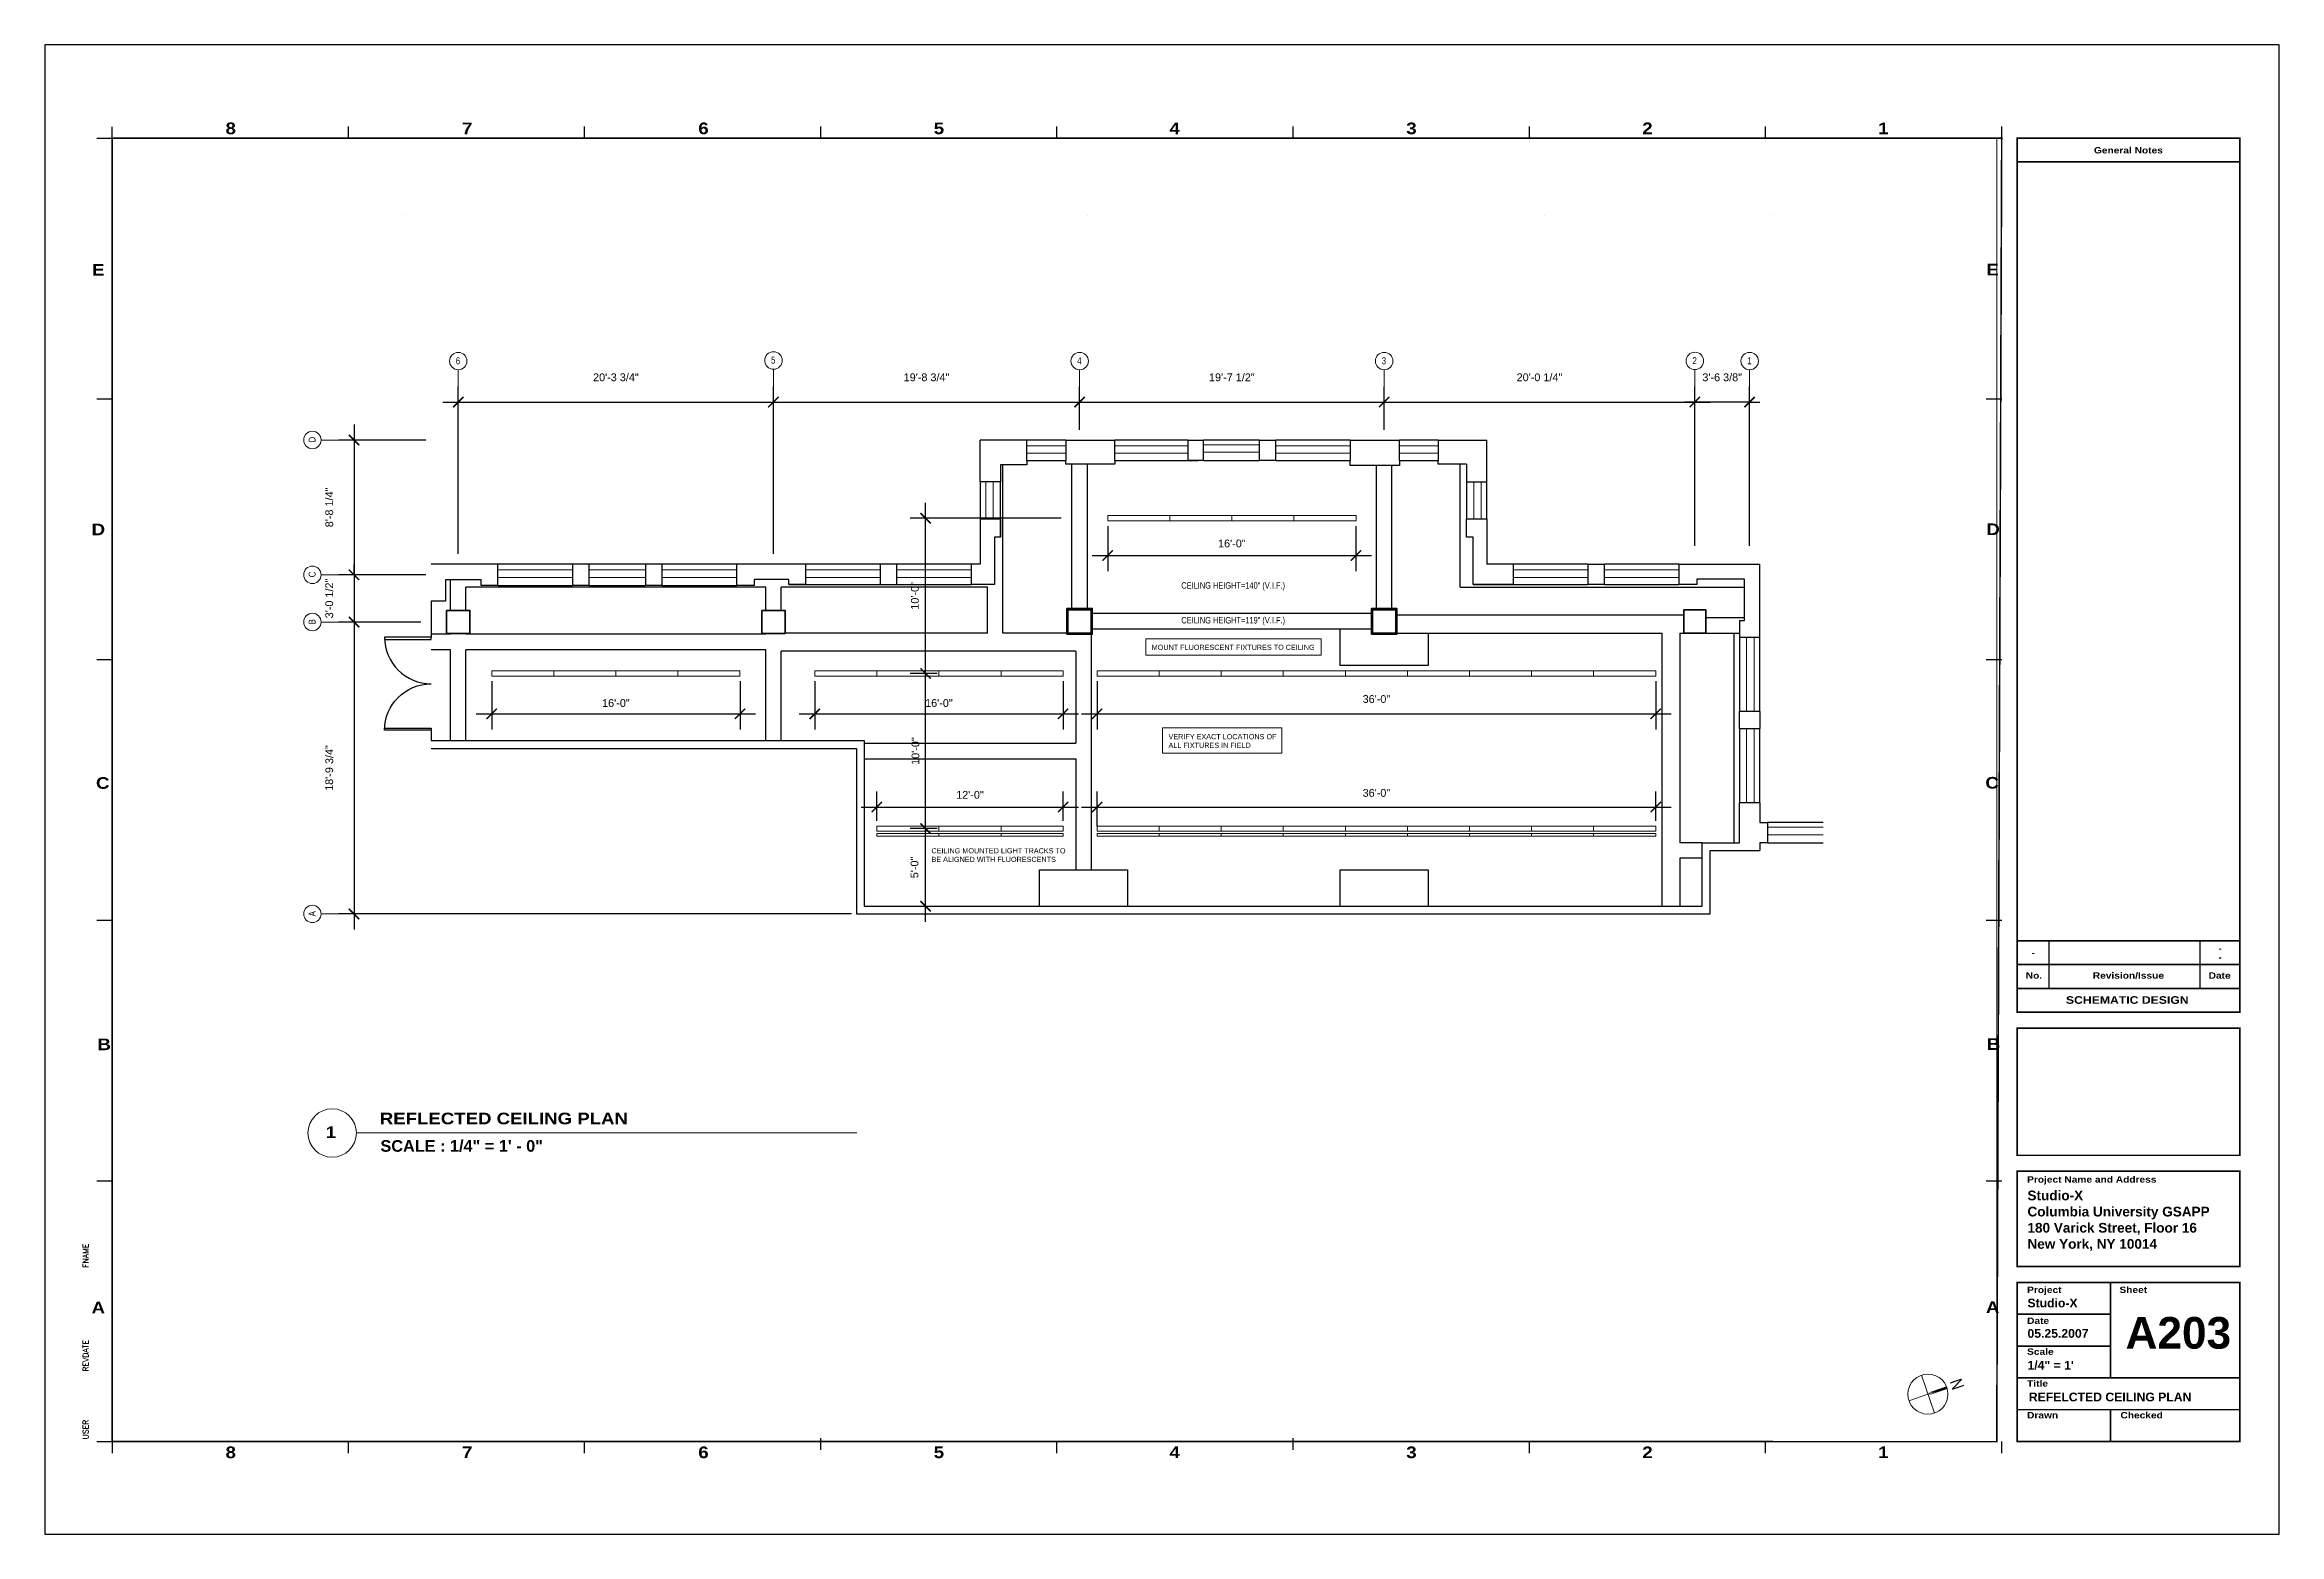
# Paper-space layout 'A102' of a CAD drawing. Extents: x -35.2 to 0.8, y -20.5 to 3.5.
# The model-space entities are those that its viewports show. They can reach past a viewport. Long polylines and large blocks are cut down to what shows.
import ezdxf
from ezdxf.enums import TextEntityAlignment as Align

# ---------------------------------------------------------------- set-up
doc = ezdxf.new("R2010")
doc.units = 0
doc.header["$LTSCALE"] = 25
doc.header["$MEASUREMENT"] = 0
doc.header["$PDMODE"] = 34
doc.header["$PDSIZE"] = 6
doc.linetypes.add('HIDDEN2', pattern=[0.1875, 0.125, -0.0625])
doc.layers.get('0').update_dxf_attribs({"lineweight": 15})
for name, color, linetype, lineweight in [('A-ANNO-NOTE', 230, 'Continuous', 13), ('A-ANNO-TEXT', 213, 'Continuous', 18), ('A-CEN-COLNUM', 1, 'Continuous', 15), ('A-DIM', 86, 'Continuous', 15), ('A-FURN-FURN', 43, 'HIDDEN2', 25), ('A-NOTE', 5, 'Continuous', 18), ('A-PWR-SYMBOL', 3, 'Continuous', 9), ('EXIST-BEAM-OVHD', 32, 'HIDDEN2', 25), ('EXIST-GLAZ-GLAZ', 4, 'Continuous', 18), ('EXIST-S-COL', 32, 'Continuous', 35), ('EXIST-WALL-FULL', 1, 'Continuous', 30), ('EXIST-WALL-PRHT', 32, 'Continuous', 25)]:
    doc.layers.add(name, color=color, linetype=linetype, lineweight=lineweight)
for name, color, linetype in [('NEW-PART', 1, 'Continuous'), ('Title Block', 7, 'Continuous'), ('Title Block Grid', 254, 'Continuous'), ('Title Block Text', 252, 'Continuous'), ('Title Text', 1, 'Continuous')]:
    doc.layers.add(name, color=color, linetype=linetype)
doc.layers.add('viewport', color=7, linetype='Continuous', plot=False)
doc.styles.add('Arial Narrow', font='ARIALN.TTF', dxfattribs={"height": 12})
doc.styles.add('Arial Narrow 8', font='ARIALN.TTF', dxfattribs={"height": 9})
doc.styles.add('Dim', font='ARIAL.TTF', dxfattribs={"height": 6})
doc.styles.add('DIMPAPER', font='ARIAL.TTF', dxfattribs={"height": 2})
doc.styles.add('Roman', font='romans')
doc.styles.add('TITLE', font='ariblk.TTF', dxfattribs={"height": 0.1875})
doc.styles.add('TITLE 1-8', font='ARIALBD.TTF', dxfattribs={"height": 0.125})
doc.styles.add('TITLE 1-8 BLACK', font='ariblk.TTF', dxfattribs={"height": 0.125})
doc.styles.add('TITLE BOTTOM LINE', font='ARIALBD.TTF', dxfattribs={"height": 0.09375})
doc.styles.add('TITLE UPPER LINE', font='ariblk.TTF', dxfattribs={"height": 0.09375})
doc.dimstyles.new('AW PAPER', dxfattribs={"dimscale": 0, "dimtxt": 0.5625, "dimasz": 0.125, "dimexe": 0.09375, "dimexo": 0.03125, "dimgap": 0.125, "dimtad": 1, "dimdec": 3, "dimrnd": 0.125, "dimzin": 3, "dimdsep": 46, "dimlunit": 4, "dimtxsty": 'DIMPAPER', "dimblk": 'ARCHTICK', "dimcen": 0.09375, "dimdle": 0.09375, "dimadec": 0, "dimazin": 0, "dimtfac": 1, "dimtdec": 3, "dimtix": 1, "dimtmove": 1, "dimatfit": 2, "dimfxl": 0, "dimfrac": 2, "dimtolj": 1, "dimtzin": 0, "dimarcsym": 0})

psp = doc.layouts.new('A102')

# ---------------------------------------------------------------- texts
at = {"color": 0, "style": 'Roman', "flags": 8}
for tag, p in [('FNAME', (-34.506, -16.226)), ('REVDATE', (-34.506, -17.898)), ('USER', (-34.506, -18.991))]:
    psp.add_attdef(tag, p, '', height=0.09, rotation=90, dxfattribs=at)
at = {"layer": 'A-NOTE', "linetype": 'Continuous', "lineweight": 0, "style": 'Arial Narrow 8'}
psp.add_text('N', height=0.196, rotation=109.0052, dxfattribs=at).set_placement((-4.285, -18.146))
at = {"layer": 'Title Block Grid', "style": 'TITLE'}
for s, p in [('8', (-32.214, 2.132)), ('7', (-28.404, 2.132)), ('6', (-24.598, 2.132)), ('5', (-20.805, 2.132)), ('4', (-17.007, 2.132)), ('3', (-13.192, 2.132)), ('2', (-9.39, 2.132)), ('1', (-5.589, 2.132)), ('D', (-34.347, -4.33)), ('D', (-3.823, -4.327)), ('C', (-34.276, -8.415)), ('C', (-3.838, -8.412)), ('B', (-34.253, -12.626)), ('B', (-3.814, -12.622)), ('A', (-34.347, -16.866)), ('A', (-3.829, -16.862)), ('8', (-32.214, -19.199)), ('7', (-28.404, -19.199)), ('6', (-24.598, -19.199)), ('5', (-20.805, -19.199)), ('4', (-17.007, -19.199)), ('3', (-13.192, -19.199)), ('2', (-9.39, -19.199)), ('1', (-5.589, -19.199))]:
    psp.add_text(s, height=0.188, dxfattribs=at).set_placement(p, align=Align.MIDDLE_CENTER)
at = {"layer": 'Title Block Grid', "char_height": 0.188, "width": 0.25055, "attachment_point": 2, "style": 'TITLE'}
for insert in [(-34.347, -0.053), (-3.831, -0.049)]:
    psp.add_mtext('E', dxfattribs=dict(at, insert=insert))
at = {"layer": 'Title Block Text', "style": 'TITLE'}
for s, height, p in [('General Notes', 0.10244, (-1.642, 1.779)), ('No.', 0.1024, (-3.163, -11.517)), ('Revision/Issue', 0.10244, (-1.642, -11.517)), ('Date', 0.1024, (-0.172, -11.517))]:
    psp.add_text(s, height=height, dxfattribs=at).set_placement(p, align=Align.MIDDLE_CENTER)
for s, height, p in [('Project Name and Address', 0.10244, (-3.274, -14.854)), ('Project', 0.1024, (-3.274, -16.632)), ('Sheet', 0.1024, (-1.786, -16.632)), ('Date', 0.1024, (-3.274, -17.13)), ('Scale', 0.1024, (-3.274, -17.628)), ('Title', 0.1024, (-3.274, -18.14)), ('Drawn', 0.1024, (-3.274, -18.652)), ('Checked', 0.1024, (-1.77, -18.652))]:
    psp.add_text(s, height=height, dxfattribs=at).set_placement(p)
at = {"layer": 'Title Text', "char_height": 0.11111, "width": 0.56389, "attachment_point": 5, "line_spacing_factor": 0.768, "style": 'TITLE'}
for s, insert in [('{\\fArial|b1|i0|c0|p34;\\C1;-}', (-3.176, -11.149)), ('{\\fArial|b1|i0|c0|p34;\\C1;-\\P-}', (-0.165, -11.149))]:
    psp.add_mtext(s, dxfattribs=dict(at, insert=insert))
at = {"layer": 'Title Text', "style": 'TITLE'}
for s, insert, char_height, width, attachment_point in [('SCHEMATIC DESIGN', (-1.66, -11.85), 0.12293, 3.84532, 2), ('{\\fArial|b1|i0|c0|p34;\\C1;Studio-X\\PColumbia University GSAPP\\P180 Varick Street, Floor 16\\PNew York, NY 10014}', (-3.268, -14.982), 0.15625, 3.21323, 1), ('{\\fArial|b1|i0|c0|p34;\\C1;Studio-X}', (-3.268, -16.723), 0.14062, 2.89191, 1), ('{\\fArial|b1|i0|c0|p34;\\C1;05.25.2007}', (-3.268, -17.213), 0.14062, 2.89191, 1), ('{\\fArial|b1|i0|c0|p34;\\C1;A203}', (-1.688, -17.019), 0.50931, 10.47379, 1), ('{\\fArial|b1|i0|c0|p34;\\C1;1/4" = 1\'}', (-3.268, -17.725), 0.14062, 2.89191, 1), ('{\\fArial|b1|i0|c0|p34;\\C1;REFELCTED CEILING PLAN}', (-3.246, -18.237), 0.14062, 3.42031, 1), ('{\\fArial|b1|i0|c0|p34;\\C1; }', (-3.268, -18.749), 0.14062, 2.89191, 1), ('{\\fArial|b1|i0|c0|p34;\\C1; }', (-1.764, -18.749), 0.14062, 2.89191, 1)]:
    psp.add_mtext(s, dxfattribs=dict(at, insert=insert, char_height=char_height, width=width, attachment_point=attachment_point))

msp = doc.modelspace()

# ---------------------------------------------------------------- texts
at = {"layer": 'A-ANNO-NOTE', "char_height": 4, "attachment_point": 7, "style": 'DIMPAPER'}
for s, insert in [('MOUNT FLUORESCENT FIXTURES TO CEILING', (3817.226, -642.3349)), ('VERIFY EXACT LOCATIONS OF \\PALL FIXTURES IN FIELD', (3830.2428, -718.0873)), ('CEILING MOUNTED LIGHT TRACKS TO \\PBE ALIGNED WITH FLUORESCENTS', (3646.929, -806.3292))]:
    msp.add_mtext(s, dxfattribs=dict(at, insert=insert))
at = {"layer": 'A-CEN-COLNUM', "linetype": 'Continuous', "style": 'Arial Narrow 8'}
for s, p in [('6', (3279.0994, -421.3299)), ('5', (3522.8494, -420.8462)), ('4', (3759.5994, -421.3299)), ('3', (3995.0994, -421.3299)), ('2', (4235.3494, -421.1893)), ('1', (4277.7244, -421.3299))]:
    msp.add_text(s, height=5.3251, dxfattribs=at).set_placement(p)
for s, p in [('D', (3170.6637, -481.847)), ('C', (3170.6637, -586.097)), ('B', (3170.6637, -622.597)), ('A', (3170.6637, -848.347))]:
    msp.add_text(s, height=5.3251, rotation=90, dxfattribs=at).set_placement(p)
at = {"layer": 'EXIST-BEAM-OVHD', "linetype": 'Continuous', "char_height": 5, "attachment_point": 5, "style": 'Arial Narrow'}
for s, insert, width in [('CEILING HEIGHT=140" (V.I.F.)', (3880.2301, -593.1778), 111.391563), ('CEILING HEIGHT=119" (V.I.F.)', (3880.2301, -620.0735), 121.886633)]:
    msp.add_mtext(s, dxfattribs=dict(at, insert=insert, width=width))

# ---------------------------------------------------------------- blocks, each defined once
blk = doc.blocks.new('DRAWING TITLE BLOCK')
at = {"layer": 'A-ANNO-TEXT'}
blk.add_line((0.195, 0), (4.226, 0), dxfattribs=at)
blk.add_circle((0, 0), 0.195, dxfattribs=at)
for tag, p, height, style in [('DRAWINGNAME', (0.384, 0.07), 0.188, 'TITLE'), ('DRAWINGSCALE', (0.393, -0.18), 0.125, 'TITLE 1-8')]:
    blk.add_attdef(tag, p, '', height=height, dxfattribs=dict(at, style=style))
at = {"layer": 'A-ANNO-TEXT', "style": 'TITLE 1-8 BLACK'}
blk.add_attdef('#', text='', height=0.125, dxfattribs=at).set_placement((-0.001, -0.001), align=Align.MIDDLE_CENTER)
blk = doc.blocks.new('LDR')
blk.add_line((0, 0), (0, 0))
blk.add_lwpolyline([(-1.75, 0), (0, 0), (0, 36), (-1.75, 36)], close=True)
blk.add_arc((0, 0), 36, 90, 180)
blk = doc.blocks.new('_ARCHTICK')
at = {"color": 0, "linetype": 'ByBlock', "const_width": 0.15}
blk.add_lwpolyline([(-0.5, -0.5), (0.5, 0.5)], dxfattribs=at)
blk = doc.blocks.new('*D42')
at = {"layer": 'A-DIM', "color": 0, "lineweight": -2}
for p, q in [((3281, -568), (3281, -438.6)), ((3524.7, -564), (3524.7, -438.6)), ((3269, -450.6), (3536.7, -450.6))]:
    blk.add_line(p, q, dxfattribs=at)
at = {"layer": 'Defpoints', "color": 0}
for p in [(3524.7, -450.6), (3524.7, -568), (3281, -572)]:
    blk.add_point(p, dxfattribs=at)
at = {"layer": 'A-DIM', "color": 0, "lineweight": -2, "xscale": 8, "yscale": 8, "zscale": 8, "rotation": 180}
blk.add_blockref('_ARCHTICK', (3281, -450.6), dxfattribs=at)
at = {"layer": 'A-DIM', "color": 0, "lineweight": -2, "xscale": 8, "yscale": 8, "zscale": 8}
blk.add_blockref('_ARCHTICK', (3524.7, -450.6), dxfattribs=at)
at = {"layer": 'A-DIM', "color": 0, "insert": (3402.9, -431.5), "char_height": 6, "attachment_point": 5, "style": 'Dim'}
blk.add_mtext('\\A1;20\'-3 3/4"', dxfattribs=at)
blk = doc.blocks.new('*D43')
at = {"layer": 'A-DIM', "color": 0, "lineweight": -2}
for p, q in [((3524.7, -568), (3524.7, -438.6)), ((3761.5, -468), (3761.5, -438.6)), ((3512.7, -450.6), (3773.5, -450.6))]:
    blk.add_line(p, q, dxfattribs=at)
at = {"layer": 'Defpoints', "color": 0}
for p in [(3761.5, -450.6), (3761.5, -472), (3524.7, -572)]:
    blk.add_point(p, dxfattribs=at)
at = {"layer": 'A-DIM', "color": 0, "lineweight": -2, "xscale": 8, "yscale": 8, "zscale": 8, "rotation": 180}
blk.add_blockref('_ARCHTICK', (3524.7, -450.6), dxfattribs=at)
at = {"layer": 'A-DIM', "color": 0, "lineweight": -2, "xscale": 8, "yscale": 8, "zscale": 8}
blk.add_blockref('_ARCHTICK', (3761.5, -450.6), dxfattribs=at)
at = {"layer": 'A-DIM', "color": 0, "insert": (3643.1, -431.5), "char_height": 6, "attachment_point": 5, "style": 'Dim'}
blk.add_mtext('\\A1;19\'-8 3/4"', dxfattribs=at)
blk = doc.blocks.new('*D44')
at = {"layer": 'A-DIM', "color": 0, "lineweight": -2}
for p, q in [((3761.5, -472), (3761.5, -438.6)), ((3997, -468), (3997, -438.6)), ((3749.5, -450.6), (4009, -450.6))]:
    blk.add_line(p, q, dxfattribs=at)
at = {"layer": 'Defpoints', "color": 0}
for p in [(3997, -450.6), (3761.5, -476), (3997, -472)]:
    blk.add_point(p, dxfattribs=at)
at = {"layer": 'A-DIM', "color": 0, "lineweight": -2, "xscale": 8, "yscale": 8, "zscale": 8, "rotation": 180}
blk.add_blockref('_ARCHTICK', (3761.5, -450.6), dxfattribs=at)
at = {"layer": 'A-DIM', "color": 0, "lineweight": -2, "xscale": 8, "yscale": 8, "zscale": 8}
blk.add_blockref('_ARCHTICK', (3997, -450.6), dxfattribs=at)
at = {"layer": 'A-DIM', "color": 0, "insert": (3879.2, -431.5), "char_height": 6, "attachment_point": 5, "style": 'Dim'}
blk.add_mtext('\\A1;19\'-7 1/2"', dxfattribs=at)
blk = doc.blocks.new('*D45')
at = {"layer": 'A-DIM', "color": 0, "lineweight": -2}
for p, q in [((3997, -472), (3997, -438.6)), ((4237.2, -561.8), (4237.2, -438.6)), ((3985, -450.6), (4249.2, -450.6))]:
    blk.add_line(p, q, dxfattribs=at)
at = {"layer": 'Defpoints', "color": 0}
for p in [(4237.2, -450.6), (3997, -476), (4237.2, -565.8)]:
    blk.add_point(p, dxfattribs=at)
at = {"layer": 'A-DIM', "color": 0, "lineweight": -2, "xscale": 8, "yscale": 8, "zscale": 8, "rotation": 180}
blk.add_blockref('_ARCHTICK', (3997, -450.6), dxfattribs=at)
at = {"layer": 'A-DIM', "color": 0, "lineweight": -2, "xscale": 8, "yscale": 8, "zscale": 8}
blk.add_blockref('_ARCHTICK', (4237.2, -450.6), dxfattribs=at)
at = {"layer": 'A-DIM', "color": 0, "insert": (4117.1, -431.5), "char_height": 6, "attachment_point": 5, "style": 'Dim'}
blk.add_mtext('\\A1;20\'-0 1/4"', dxfattribs=at)
blk = doc.blocks.new('*D46')
at = {"layer": 'A-DIM', "color": 0, "lineweight": -2}
for p, q in [((4237.2, -561.8), (4237.2, -438.6)), ((4279.6, -561.8), (4279.6, -438.6)), ((4237.2, -450.6), (4229.2, -450.6)), ((4279.6, -450.6), (4237.2, -450.6)), ((4279.6, -450.6), (4287.6, -450.6))]:
    blk.add_line(p, q, dxfattribs=at)
at = {"layer": 'Defpoints', "color": 0}
for p in [(4237.2, -450.6), (4237.2, -565.8), (4279.6, -565.8)]:
    blk.add_point(p, dxfattribs=at)
at = {"layer": 'A-DIM', "color": 0, "lineweight": -2, "xscale": 8, "yscale": 8, "zscale": 8}
blk.add_blockref('_ARCHTICK', (4237.2, -450.6), dxfattribs=at)
at = {"layer": 'A-DIM', "color": 0, "lineweight": -2, "xscale": 8, "yscale": 8, "zscale": 8, "rotation": 180}
blk.add_blockref('_ARCHTICK', (4279.6, -450.6), dxfattribs=at)
at = {"layer": 'A-DIM', "color": 0, "insert": (4258.4, -431.5), "char_height": 6, "attachment_point": 5, "style": 'Dim'}
blk.add_mtext('\\A1;3\'-6 3/8"', dxfattribs=at)
blk = doc.blocks.new('*D47')
at = {"layer": 'A-DIM', "color": 0, "lineweight": -2}
for p, q in [((3256, -584.2), (3188.4, -584.2)), ((3200.4, -584.2), (3200.4, -576.2)), ((3200.4, -584.2), (3200.4, -620.7)), ((3252, -620.7), (3188.4, -620.7)), ((3200.4, -620.7), (3200.4, -628.7))]:
    blk.add_line(p, q, dxfattribs=at)
at = {"layer": 'Defpoints', "color": 0}
for p in [(3260, -584.2), (3200.4, -620.7), (3256, -620.7)]:
    blk.add_point(p, dxfattribs=at)
at = {"layer": 'A-DIM', "color": 0, "lineweight": -2, "xscale": 8, "yscale": 8, "zscale": 8}
for p, rotation in [((3200.4, -584.2), 270), ((3200.4, -620.7), 90)]:
    blk.add_blockref('_ARCHTICK', p, dxfattribs=dict(at, rotation=rotation))
at = {"layer": 'A-DIM', "color": 0, "insert": (3181.3, -602.5), "char_height": 6, "attachment_point": 5, "rotation": 90, "style": 'Dim'}
blk.add_mtext('\\A1;3\'-0 1/2"', dxfattribs=at)
blk = doc.blocks.new('*D48')
at = {"layer": 'A-DIM', "color": 0, "lineweight": -2}
for p, q in [((3252, -620.7), (3188.4, -620.7)), ((3200.4, -608.7), (3200.4, -858.5)), ((3585, -846.5), (3188.4, -846.5))]:
    blk.add_line(p, q, dxfattribs=at)
at = {"layer": 'Defpoints', "color": 0}
for p in [(3256, -620.7), (3200.4, -846.5), (3589, -846.5)]:
    blk.add_point(p, dxfattribs=at)
at = {"layer": 'A-DIM', "color": 0, "lineweight": -2, "xscale": 8, "yscale": 8, "zscale": 8}
for p, rotation in [((3200.4, -620.7), 90), ((3200.4, -846.5), 270)]:
    blk.add_blockref('_ARCHTICK', p, dxfattribs=dict(at, rotation=rotation))
at = {"layer": 'A-DIM', "color": 0, "insert": (3181.3, -733.6), "char_height": 6, "attachment_point": 5, "rotation": 90, "style": 'Dim'}
blk.add_mtext('\\A1;18\'-9 3/4"', dxfattribs=at)
blk = doc.blocks.new('*D59')
at = {"layer": 'A-DIM', "color": 0, "lineweight": -2}
for p, q in [((3642.4, -852.5), (3642.4, -768.5)), ((3651.3, -780.5), (3630.4, -780.5)), ((3623.3, -840.5), (3654.4, -840.5))]:
    blk.add_line(p, q, dxfattribs=at)
at = {"layer": 'Defpoints', "color": 0}
for p in [(3642.4, -780.5), (3655.3, -780.5), (3619.3, -840.5)]:
    blk.add_point(p, dxfattribs=at)
at = {"layer": 'A-DIM', "color": 0, "lineweight": -2, "xscale": 8, "yscale": 8, "zscale": 8}
for p, rotation in [((3642.4, -780.5), 90), ((3642.4, -840.5), 270)]:
    blk.add_blockref('_ARCHTICK', p, dxfattribs=dict(at, rotation=rotation))
at = {"layer": 'A-DIM', "color": 0, "insert": (3633.8, -810.5), "char_height": 6, "attachment_point": 5, "rotation": 90, "style": 'Dim'}
blk.add_mtext('\\A1;5\'-0"', dxfattribs=at)
blk = doc.blocks.new('*D60')
at = {"layer": 'A-DIM', "color": 0, "lineweight": -2}
for p, q in [((3642.4, -792.5), (3642.4, -648.5)), ((3651.3, -660.5), (3630.4, -660.5)), ((3651.3, -780.5), (3630.4, -780.5))]:
    blk.add_line(p, q, dxfattribs=at)
at = {"layer": 'Defpoints', "color": 0}
for p in [(3642.4, -660.5), (3655.3, -660.5), (3655.3, -780.5)]:
    blk.add_point(p, dxfattribs=at)
at = {"layer": 'A-DIM', "color": 0, "lineweight": -2, "xscale": 8, "yscale": 8, "zscale": 8}
for p, rotation in [((3642.4, -660.5), 90), ((3642.4, -780.5), 270)]:
    blk.add_blockref('_ARCHTICK', p, dxfattribs=dict(at, rotation=rotation))
at = {"layer": 'A-DIM', "color": 0, "insert": (3634.6, -720.5), "char_height": 6, "attachment_point": 5, "rotation": 90, "style": 'Dim'}
blk.add_mtext('\\A1;10\'-0"', dxfattribs=at)
blk = doc.blocks.new('*D61')
at = {"layer": 'A-DIM', "color": 0, "lineweight": -2}
for p, q in [((3642.4, -672.5), (3642.4, -528.5)), ((3747.3, -540.5), (3630.4, -540.5)), ((3651.3, -660.5), (3630.4, -660.5))]:
    blk.add_line(p, q, dxfattribs=at)
at = {"layer": 'Defpoints', "color": 0}
for p in [(3642.4, -540.5), (3751.3, -540.5), (3655.3, -660.5)]:
    blk.add_point(p, dxfattribs=at)
at = {"layer": 'A-DIM', "color": 0, "lineweight": -2, "xscale": 8, "yscale": 8, "zscale": 8}
for p, rotation in [((3642.4, -540.5), 90), ((3642.4, -660.5), 270)]:
    blk.add_blockref('_ARCHTICK', p, dxfattribs=dict(at, rotation=rotation))
at = {"layer": 'A-DIM', "color": 0, "insert": (3634.1, -600.5), "char_height": 6, "attachment_point": 5, "rotation": 90, "style": 'Dim'}
blk.add_mtext('\\A1;10\'-0"', dxfattribs=at)
blk = doc.blocks.new('*D62')
at = {"layer": 'A-DIM', "color": 0, "lineweight": -2}
for p, q in [((3775, -666.5), (3775, -703.7)), ((4207, -666.5), (4207, -703.7)), ((3763, -691.7), (4219, -691.7))]:
    blk.add_line(p, q, dxfattribs=at)
at = {"layer": 'Defpoints', "color": 0}
for p in [(3775, -662.5), (4207, -662.5), (4207, -691.7)]:
    blk.add_point(p, dxfattribs=at)
at = {"layer": 'A-DIM', "color": 0, "lineweight": -2, "xscale": 8, "yscale": 8, "zscale": 8, "rotation": 180}
blk.add_blockref('_ARCHTICK', (3775, -691.7), dxfattribs=at)
at = {"layer": 'A-DIM', "color": 0, "lineweight": -2, "xscale": 8, "yscale": 8, "zscale": 8}
blk.add_blockref('_ARCHTICK', (4207, -691.7), dxfattribs=at)
at = {"layer": 'A-DIM', "color": 0, "insert": (3991, -680.3), "char_height": 6, "attachment_point": 5, "style": 'Dim'}
blk.add_mtext('\\A1;36\'-0"', dxfattribs=at)
blk = doc.blocks.new('*D63')
at = {"layer": 'A-DIM', "color": 0, "lineweight": -2}
for p, q in [((3783.2, -546.5), (3783.2, -581.3)), ((3975.2, -546.5), (3975.2, -581.3)), ((3771.2, -569.3), (3987.2, -569.3))]:
    blk.add_line(p, q, dxfattribs=at)
at = {"layer": 'Defpoints', "color": 0}
for p in [(3783.2, -542.5), (3975.2, -542.5), (3975.2, -569.3)]:
    blk.add_point(p, dxfattribs=at)
at = {"layer": 'A-DIM', "color": 0, "lineweight": -2, "xscale": 8, "yscale": 8, "zscale": 8, "rotation": 180}
blk.add_blockref('_ARCHTICK', (3783.2, -569.3), dxfattribs=at)
at = {"layer": 'A-DIM', "color": 0, "lineweight": -2, "xscale": 8, "yscale": 8, "zscale": 8}
blk.add_blockref('_ARCHTICK', (3975.2, -569.3), dxfattribs=at)
at = {"layer": 'A-DIM', "color": 0, "insert": (3879.2, -560), "char_height": 6, "attachment_point": 5, "style": 'Dim'}
blk.add_mtext('\\A1;16\'-0"', dxfattribs=at)
blk = doc.blocks.new('*D64')
at = {"layer": 'A-DIM', "color": 0, "lineweight": -2}
for p, q in [((3775, -778.5), (3775, -751.8)), ((4207, -774.5), (4207, -751.8)), ((3763, -763.8), (4219, -763.8))]:
    blk.add_line(p, q, dxfattribs=at)
at = {"layer": 'Defpoints', "color": 0}
for p in [(4207, -763.8), (3775, -782.5), (4207, -778.5)]:
    blk.add_point(p, dxfattribs=at)
at = {"layer": 'A-DIM', "color": 0, "lineweight": -2, "xscale": 8, "yscale": 8, "zscale": 8, "rotation": 180}
blk.add_blockref('_ARCHTICK', (3775, -763.8), dxfattribs=at)
at = {"layer": 'A-DIM', "color": 0, "lineweight": -2, "xscale": 8, "yscale": 8, "zscale": 8}
blk.add_blockref('_ARCHTICK', (4207, -763.8), dxfattribs=at)
at = {"layer": 'A-DIM', "color": 0, "insert": (3991, -752.9), "char_height": 6, "attachment_point": 5, "style": 'Dim'}
blk.add_mtext('\\A1;36\'-0"', dxfattribs=at)
blk = doc.blocks.new('*D65')
at = {"layer": 'A-DIM', "color": 0, "lineweight": -2}
for p, q in [((3604.7, -774.5), (3604.7, -751.8)), ((3748.7, -774.5), (3748.7, -751.8)), ((3592.7, -763.8), (3760.7, -763.8))]:
    blk.add_line(p, q, dxfattribs=at)
at = {"layer": 'Defpoints', "color": 0}
for p in [(3748.7, -763.8), (3604.7, -778.5), (3748.7, -778.5)]:
    blk.add_point(p, dxfattribs=at)
at = {"layer": 'A-DIM', "color": 0, "lineweight": -2, "xscale": 8, "yscale": 8, "zscale": 8, "rotation": 180}
blk.add_blockref('_ARCHTICK', (3604.7, -763.8), dxfattribs=at)
at = {"layer": 'A-DIM', "color": 0, "lineweight": -2, "xscale": 8, "yscale": 8, "zscale": 8}
blk.add_blockref('_ARCHTICK', (3748.7, -763.8), dxfattribs=at)
at = {"layer": 'A-DIM', "color": 0, "insert": (3676.7, -754.4), "char_height": 6, "attachment_point": 5, "style": 'Dim'}
blk.add_mtext('\\A1;12\'-0"', dxfattribs=at)
blk = doc.blocks.new('*D66')
at = {"layer": 'A-DIM', "color": 0, "lineweight": -2}
for p, q in [((3556.7, -666.5), (3556.7, -703.7)), ((3748.7, -666.5), (3748.7, -703.7)), ((3544.7, -691.7), (3760.7, -691.7))]:
    blk.add_line(p, q, dxfattribs=at)
at = {"layer": 'Defpoints', "color": 0}
for p in [(3556.7, -662.5), (3748.7, -662.5), (3748.7, -691.7)]:
    blk.add_point(p, dxfattribs=at)
at = {"layer": 'A-DIM', "color": 0, "lineweight": -2, "xscale": 8, "yscale": 8, "zscale": 8, "rotation": 180}
blk.add_blockref('_ARCHTICK', (3556.7, -691.7), dxfattribs=at)
at = {"layer": 'A-DIM', "color": 0, "lineweight": -2, "xscale": 8, "yscale": 8, "zscale": 8}
blk.add_blockref('_ARCHTICK', (3748.7, -691.7), dxfattribs=at)
at = {"layer": 'A-DIM', "color": 0, "insert": (3652.7, -683.4), "char_height": 6, "attachment_point": 5, "style": 'Dim'}
blk.add_mtext('\\A1;16\'-0"', dxfattribs=at)
blk = doc.blocks.new('*D67')
at = {"layer": 'A-DIM', "color": 0, "lineweight": -2}
for p, q in [((3306.9, -666.5), (3306.9, -703.7)), ((3498.9, -666.5), (3498.9, -703.7)), ((3294.9, -691.7), (3510.9, -691.7))]:
    blk.add_line(p, q, dxfattribs=at)
at = {"layer": 'Defpoints', "color": 0}
for p in [(3306.9, -662.5), (3498.9, -662.5), (3498.9, -691.7)]:
    blk.add_point(p, dxfattribs=at)
at = {"layer": 'A-DIM', "color": 0, "lineweight": -2, "xscale": 8, "yscale": 8, "zscale": 8, "rotation": 180}
blk.add_blockref('_ARCHTICK', (3306.9, -691.7), dxfattribs=at)
at = {"layer": 'A-DIM', "color": 0, "lineweight": -2, "xscale": 8, "yscale": 8, "zscale": 8}
blk.add_blockref('_ARCHTICK', (3498.9, -691.7), dxfattribs=at)
at = {"layer": 'A-DIM', "color": 0, "insert": (3402.9, -683.4), "char_height": 6, "attachment_point": 5, "style": 'Dim'}
blk.add_mtext('\\A1;16\'-0"', dxfattribs=at)
blk = doc.blocks.new('*D68')
at = {"layer": 'A-DIM', "color": 0, "lineweight": -2}
for p, q in [((3256, -480), (3188.4, -480)), ((3200.4, -468), (3200.4, -596.2)), ((3252, -584.2), (3188.4, -584.2))]:
    blk.add_line(p, q, dxfattribs=at)
at = {"layer": 'Defpoints', "color": 0}
for p in [(3260, -480), (3200.4, -584.2), (3256, -584.2)]:
    blk.add_point(p, dxfattribs=at)
at = {"layer": 'A-DIM', "color": 0, "lineweight": -2, "xscale": 8, "yscale": 8, "zscale": 8}
for p, rotation in [((3200.4, -480), 90), ((3200.4, -584.2), 270)]:
    blk.add_blockref('_ARCHTICK', p, dxfattribs=dict(at, rotation=rotation))
at = {"layer": 'A-DIM', "color": 0, "insert": (3181.3, -532.1), "char_height": 6, "attachment_point": 5, "rotation": 90, "style": 'Dim'}
blk.add_mtext('\\A1;8\'-8 1/4"', dxfattribs=at)

# ---------------------------------------------------------------- dimensions: what is measured, and where the dimension line sits
at = {"layer": 'A-DIM'}
for base, p1, p2, picture, middle in [((3524.7416, -450.5672), (3280.9916, -571.9548), (3524.7416, -567.9548), '*D42', (3402.8666, -431.4628)), ((3761.4916, -450.5672), (3524.7416, -571.9548), (3761.4916, -471.9548), '*D43', (3643.1166, -431.4628)), ((3996.9916, -450.5672), (3761.4916, -475.9548), (3996.9916, -471.9548), '*D44', (3879.2416, -431.4648)), ((4237.2416, -450.5672), (3996.9916, -475.9548), (4237.2416, -565.8383), '*D45', (4117.1166, -431.4648)), ((4237.2416, -450.5672), (4279.6166, -565.8383), (4237.2416, -565.8383), '*D46', (4258.4291, -431.4628))]:
    dim = msp.add_linear_dim(base=base, p1=p1, p2=p2, dimstyle='AW PAPER', override={"dimscale": 128, "dimasz": 0.0625, "dimtxsty": 'Dim'}, dxfattribs=at)
    dim.commit()
    dim.dimension.update_dxf_attribs({"geometry": picture, "text_midpoint": middle})
for base, p1, p2, picture, middle in [((3200.3846, -584.2048), (3259.9916, -479.9548), (3255.9916, -584.2048), '*D68', (3181.2823, -532.0798)), ((3200.3846, -620.7048), (3259.9916, -584.2048), (3255.9916, -620.7048), '*D47', (3181.2803, -602.4548)), ((3200.3846, -846.4548), (3255.9916, -620.7048), (3588.9916, -846.4548), '*D48', (3181.2803, -733.5798))]:
    dim = msp.add_linear_dim(base=base, p1=p1, p2=p2, angle=90, dimstyle='AW PAPER', override={"dimscale": 128, "dimasz": 0.0625, "dimtxsty": 'Dim'}, dxfattribs=at)
    dim.commit()
    dim.dimension.update_dxf_attribs({"geometry": picture, "text_midpoint": middle})
for base, p1, p2, picture, middle in [((3642.4178, -540.4548), (3655.2761, -660.4548), (3751.2761, -540.4548), '*D61', (3653.1305, -600.4548)), ((3642.4178, -660.4548), (3655.2761, -780.4548), (3655.2761, -660.4548), '*D60', (3653.6934, -720.4548)), ((3642.4178, -780.4548), (3619.2761, -840.4548), (3655.2761, -780.4548), '*D59', (3652.8306, -810.4548))]:
    dim = msp.add_linear_dim(base=base, p1=p1, p2=p2, angle=90, dimstyle='AW PAPER', override={"dimscale": 128, "dimasz": 0.0625, "dimtxsty": 'Dim'}, dxfattribs=at)
    dim.commit()
    dim.dimension.update_dxf_attribs({"geometry": picture, "text_midpoint": middle, "dimtype": 160})
for base, p1, p2, picture, middle in [((3975.2416, -569.3359), (3783.2416, -542.4548), (3975.2416, -542.4548), '*D63', (3879.2416, -579.0844)), ((3498.8666, -691.7203), (3306.8666, -662.4548), (3498.8666, -662.4548), '*D67', (3402.8666, -702.4675)), ((3748.7416, -691.7203), (3556.7416, -662.4548), (3748.7416, -662.4548), '*D66', (3652.7416, -702.4548)), ((4206.9916, -691.7203), (3774.9916, -662.4548), (4206.9916, -662.4548), '*D62', (3990.9916, -699.3947)), ((3748.7416, -763.7823), (3604.7416, -778.4548), (3748.7416, -778.4548), '*D65', (3676.7416, -773.4956)), ((4206.9916, -763.7823), (3774.9916, -782.4548), (4206.9916, -778.4548), '*D64', (3990.9916, -772.0086))]:
    dim = msp.add_linear_dim(base=base, p1=p1, p2=p2, dimstyle='AW PAPER', override={"dimscale": 128, "dimasz": 0.0625, "dimtxsty": 'Dim'}, dxfattribs=at)
    dim.commit()
    dim.dimension.update_dxf_attribs({"geometry": picture, "text_midpoint": middle, "dimtype": 160})

# ---------------------------------------------------------------- linework, layer by layer
at = {"layer": 'A-ANNO-NOTE'}
for points in [[(3812.627, -633.6669), (3948.2567, -633.6669), (3948.2567, -646.4585), (3812.627, -646.4585)], [(3825.6437, -702.6429), (3917.8438, -702.6429), (3917.8438, -722.2109), (3825.6437, -722.2109)]]:
    msp.add_lwpolyline(points, close=True, dxfattribs=at)
at = {"layer": 'A-CEN-COLNUM', "linetype": 'Continuous'}
for p, q in [((3280.9916, -439.0508), (3280.9916, -425.6572)), ((3524.7416, -438.5672), (3524.7416, -425.1735)), ((3761.4916, -439.0508), (3761.4916, -425.6572)), ((3996.9916, -439.0508), (3996.9916, -425.6572)), ((4237.2416, -439.0508), (4237.2416, -425.6572)), ((4279.6166, -439.0508), (4279.6166, -425.6572)), ((3188.3846, -479.9548), (3174.991, -479.9548)), ((3188.3846, -584.2048), (3174.991, -584.2048)), ((3188.3846, -620.7048), (3174.991, -620.7048)), ((3188.3846, -846.4548), (3174.991, -846.4548))]:
    msp.add_line(p, q, dxfattribs=at)
for centre in [(3281.0061, -418.9072), (3524.7561, -418.4235), (3761.5061, -418.9072), (3997.0061, -418.9072), (4237.2561, -418.7666), (4279.6311, -418.9072), (3168.241, -479.9403), (3168.241, -584.1903), (3168.241, -620.6903), (3168.241, -846.4403)]:
    msp.add_circle(centre, 6.75, dxfattribs=at)
at = {"layer": 'A-FURN-FURN'}
for p, q in [((3702.2416, -629.2048), (3702.2416, -499.2048)), ((3755.4916, -611.2048), (3755.4916, -498.7048)), ((3767.4916, -611.2048), (3767.4916, -498.7048)), ((3990.9916, -611.2048), (3990.9916, -499.7048)), ((4002.9916, -611.2048), (4002.9916, -499.7048)), ((4055.7416, -593.7048), (4055.7416, -498.7048)), ((3274.9916, -611.7048), (3274.9916, -587.9548)), ((3286.9916, -611.7048), (3286.9916, -593.7048)), ((3518.7416, -593.7048), (3286.9916, -593.7048)), ((3518.7416, -611.7048), (3518.7416, -593.7048)), ((3530.7416, -611.7048), (3530.7416, -593.7048)), ((3690.2416, -593.7048), (3530.7416, -593.7048)), ((3690.2416, -629.2048), (3690.2416, -593.7048)), ((4055.7416, -593.7048), (4275.7416, -593.7048)), ((3987.2416, -614.2048), (3770.4916, -614.2048)), ((4005.9916, -615.2048), (4228.7416, -615.2048)), ((4245.7416, -617.2048), (4275.7416, -617.2048)), ((3274.9916, -630.2048), (3259.9916, -630.2048)), ((3274.9916, -630.2048), (3274.9916, -629.7048)), ((3286.9916, -630.2048), (3286.9916, -629.7048)), ((3518.7416, -630.2048), (3286.9916, -630.2048)), ((3518.7416, -630.2048), (3518.7416, -629.7048)), ((3690.2416, -629.2048), (3533.7416, -629.2048)), ((3752.4916, -629.2048), (3702.2416, -629.2048)), ((3987.2416, -626.2048), (3770.4916, -626.2048)), ((3770.4916, -629.2048), (3770.4916, -812.4548)), ((4005.9916, -629.2048), (4211.7416, -629.2048)), ((4211.7416, -629.2048), (4211.7416, -840.4548)), ((4225.7416, -629.2048), (4225.7416, -791.4548)), ((4225.7416, -629.2048), (4228.7416, -629.2048)), ((4245.7416, -629.2048), (4271.7416, -629.2048)), ((4267.7416, -791.4548), (4267.7416, -629.2048)), ((3274.9916, -642.2048), (3259.9916, -642.2048)), ((3274.9916, -712.4548), (3274.9916, -642.2048)), ((3518.7416, -642.2048), (3286.9916, -642.2048)), ((3286.9916, -712.4548), (3286.9916, -642.2048)), ((3518.7416, -712.4548), (3518.7416, -642.2048)), ((3758.4916, -643.2048), (3530.7416, -643.2048)), ((3530.7416, -712.4548), (3530.7416, -643.2048)), ((3758.4916, -643.2048), (3758.4916, -714.4548)), ((3594.9916, -714.4548), (3758.4916, -714.4548)), ((3594.9916, -726.4548), (3758.4916, -726.4548)), ((3758.4916, -726.4548), (3758.4916, -812.4548)), ((4242.9916, -791.4548), (4225.7416, -791.4548)), ((4242.9916, -803.4548), (4225.7416, -803.4548)), ((4225.7416, -803.4548), (4225.7416, -840.4548))]:
    msp.add_line(p, q, dxfattribs=at)
for points in [[(4030.9916, -629.2048), (4030.9916, -654.2048), (3962.9916, -654.2048), (3962.9916, -626.2048)], [(3730.4916, -840.4548), (3730.4916, -812.4548), (3798.4916, -812.4548), (3798.4916, -840.4548)], [(3962.9916, -840.4548), (3962.9916, -812.4548), (4030.9916, -812.4548), (4030.9916, -840.4548)]]:
    msp.add_lwpolyline(points, dxfattribs=at)
at = {"layer": 'A-PWR-SYMBOL'}
for points in [[(3783.2416, -542.4548), (3831.2416, -542.4548), (3831.2416, -538.4548), (3783.2416, -538.4548)], [(3831.2416, -542.4548), (3879.2416, -542.4548), (3879.2416, -538.4548), (3831.2416, -538.4548)], [(3879.2416, -542.4548), (3927.2416, -542.4548), (3927.2416, -538.4548), (3879.2416, -538.4548)], [(3927.2416, -542.4548), (3975.2416, -542.4548), (3975.2416, -538.4548), (3927.2416, -538.4548)], [(3306.8666, -662.4548), (3354.8666, -662.4548), (3354.8666, -658.4548), (3306.8666, -658.4548)], [(3354.8666, -662.4548), (3402.8666, -662.4548), (3402.8666, -658.4548), (3354.8666, -658.4548)], [(3402.8666, -662.4548), (3450.8666, -662.4548), (3450.8666, -658.4548), (3402.8666, -658.4548)], [(3450.8666, -662.4548), (3498.8666, -662.4548), (3498.8666, -658.4548), (3450.8666, -658.4548)], [(3556.7416, -662.4548), (3604.7416, -662.4548), (3604.7416, -658.4548), (3556.7416, -658.4548)], [(3604.7416, -662.4548), (3652.7416, -662.4548), (3652.7416, -658.4548), (3604.7416, -658.4548)], [(3652.7416, -662.4548), (3700.7416, -662.4548), (3700.7416, -658.4548), (3652.7416, -658.4548)], [(3700.7416, -662.4548), (3748.7416, -662.4548), (3748.7416, -658.4548), (3700.7416, -658.4548)], [(3774.9916, -662.4548), (3822.9916, -662.4548), (3822.9916, -658.4548), (3774.9916, -658.4548)], [(3822.9916, -662.4548), (3870.9916, -662.4548), (3870.9916, -658.4548), (3822.9916, -658.4548)], [(3870.9916, -662.4548), (3918.9916, -662.4548), (3918.9916, -658.4548), (3870.9916, -658.4548)], [(3918.9916, -662.4548), (3966.9916, -662.4548), (3966.9916, -658.4548), (3918.9916, -658.4548)], [(3966.9916, -662.4548), (4014.9916, -662.4548), (4014.9916, -658.4548), (3966.9916, -658.4548)], [(4014.9916, -662.4548), (4062.9916, -662.4548), (4062.9916, -658.4548), (4014.9916, -658.4548)], [(4062.9916, -662.4548), (4110.9916, -662.4548), (4110.9916, -658.4548), (4062.9916, -658.4548)], [(4110.9916, -662.4548), (4158.9916, -662.4548), (4158.9916, -658.4548), (4110.9916, -658.4548)], [(4158.9916, -662.4548), (4206.9916, -662.4548), (4206.9916, -658.4548), (4158.9916, -658.4548)], [(3604.7416, -782.4548), (3652.7416, -782.4548), (3652.7416, -778.4548), (3604.7416, -778.4548)], [(3604.7416, -786.3217), (3652.7416, -786.3217), (3652.7416, -784.3217), (3604.7416, -784.3217)], [(3652.7416, -782.4548), (3700.7416, -782.4548), (3700.7416, -778.4548), (3652.7416, -778.4548)], [(3652.7416, -786.3217), (3700.7416, -786.3217), (3700.7416, -784.3217), (3652.7416, -784.3217)], [(3700.7416, -782.4548), (3748.7416, -782.4548), (3748.7416, -778.4548), (3700.7416, -778.4548)], [(3700.7416, -786.3217), (3748.7416, -786.3217), (3748.7416, -784.3217), (3700.7416, -784.3217)], [(3774.9916, -782.4548), (3822.9916, -782.4548), (3822.9916, -778.4548), (3774.9916, -778.4548)], [(3774.9916, -786.3217), (3822.9916, -786.3217), (3822.9916, -784.3217), (3774.9916, -784.3217)], [(3822.9916, -782.4548), (3870.9916, -782.4548), (3870.9916, -778.4548), (3822.9916, -778.4548)], [(3822.9916, -786.3217), (3870.9916, -786.3217), (3870.9916, -784.3217), (3822.9916, -784.3217)], [(3870.9916, -782.4548), (3918.9916, -782.4548), (3918.9916, -778.4548), (3870.9916, -778.4548)], [(3870.9916, -786.3217), (3918.9916, -786.3217), (3918.9916, -784.3217), (3870.9916, -784.3217)], [(3918.9916, -782.4548), (3966.9916, -782.4548), (3966.9916, -778.4548), (3918.9916, -778.4548)], [(3918.9916, -786.3217), (3966.9916, -786.3217), (3966.9916, -784.3217), (3918.9916, -784.3217)], [(3966.9916, -782.4548), (4014.9916, -782.4548), (4014.9916, -778.4548), (3966.9916, -778.4548)], [(3966.9916, -786.3217), (4014.9916, -786.3217), (4014.9916, -784.3217), (3966.9916, -784.3217)], [(4014.9916, -782.4548), (4062.9916, -782.4548), (4062.9916, -778.4548), (4014.9916, -778.4548)], [(4014.9916, -786.3217), (4062.9916, -786.3217), (4062.9916, -784.3217), (4014.9916, -784.3217)], [(4062.9916, -782.4548), (4110.9916, -782.4548), (4110.9916, -778.4548), (4062.9916, -778.4548)], [(4062.9916, -786.3217), (4110.9916, -786.3217), (4110.9916, -784.3217), (4062.9916, -784.3217)], [(4110.9916, -782.4548), (4158.9916, -782.4548), (4158.9916, -778.4548), (4110.9916, -778.4548)], [(4110.9916, -786.3217), (4158.9916, -786.3217), (4158.9916, -784.3217), (4110.9916, -784.3217)], [(4158.9916, -782.4548), (4206.9916, -782.4548), (4206.9916, -778.4548), (4158.9916, -778.4548)], [(4158.9916, -786.3217), (4206.9916, -786.3217), (4206.9916, -784.3217), (4158.9916, -784.3217)]]:
    msp.add_lwpolyline(points, close=True, dxfattribs=at)
at = {"layer": 'EXIST-GLAZ-GLAZ'}
for p, q in [((3900.2416, -483.7048), (3857.2416, -483.7048)), ((3750.7416, -484.4548), (3720.7416, -484.4548)), ((3750.7416, -490.2048), (3720.7416, -490.2048)), ((3845.2416, -484.4548), (3788.7416, -484.4548)), ((3845.2416, -490.2048), (3788.7416, -490.2048)), ((3900.2416, -489.4548), (3857.2416, -489.4548)), ((3970.7416, -484.4548), (3913.2416, -484.4548)), ((3970.7416, -490.2048), (3913.2416, -490.2048)), ((4038.7416, -484.4548), (4008.7416, -484.4548)), ((4038.7416, -490.2048), (4008.7416, -490.2048)), ((3688.9916, -512.2048), (3688.9916, -541.2048)), ((3694.7416, -512.2048), (3694.7416, -541.2048)), ((4066.2416, -541.2048), (4066.2416, -512.2048)), ((4071.9916, -541.2048), (4071.9916, -512.2048)), ((3369.2416, -580.4548), (3311.7416, -580.4548)), ((3369.2416, -586.2048), (3311.7416, -586.2048)), ((3425.7416, -580.4548), (3382.2416, -580.4548)), ((3425.7416, -586.2048), (3382.2416, -586.2048)), ((3496.2416, -580.4548), (3438.7416, -580.4548)), ((3496.2416, -586.2048), (3438.7416, -586.2048)), ((3607.2416, -580.4548), (3549.7416, -580.4548)), ((3607.2416, -586.2048), (3549.7416, -586.2048)), ((3677.7416, -580.4548), (3620.2416, -580.4548)), ((3677.7416, -586.2048), (3620.2416, -586.2048)), ((4154.4916, -580.4548), (4096.9916, -580.4548)), ((4154.4916, -586.2048), (4096.9916, -586.2048)), ((4224.9916, -580.4548), (4167.4916, -580.4548)), ((4224.9916, -586.2048), (4167.4916, -586.2048)), ((4277.2416, -689.9548), (4277.2416, -632.4548)), ((4282.9916, -689.9548), (4282.9916, -632.4548)), ((4277.2416, -760.4548), (4277.2416, -702.9548)), ((4282.9916, -760.4548), (4282.9916, -702.9548)), ((4336.4916, -779.4548), (4293.4916, -779.4548)), ((4336.4916, -785.2048), (4293.4916, -785.2048))]:
    msp.add_line(p, q, dxfattribs=at)
at = {"layer": 'EXIST-S-COL'}
for points in [[(3271.9916, -611.7048), (3289.9916, -611.7048), (3289.9916, -629.7048), (3271.9916, -629.7048)], [(3515.7416, -611.7048), (3533.7416, -611.7048), (3533.7416, -629.7048), (3515.7416, -629.7048)], [(3751.7416, -630.2048), (3751.7416, -610.2048), (3771.2416, -610.2048), (3771.2416, -630.2048)], [(3752.4916, -611.2048), (3770.4916, -611.2048), (3770.4916, -629.2048), (3752.4916, -629.2048)], [(3987.2416, -630.2048), (3987.2416, -610.2048), (4006.7416, -610.2048), (4006.7416, -630.2048)], [(3987.9916, -611.2048), (4005.9916, -611.2048), (4005.9916, -629.2048), (3987.9916, -629.2048)], [(4228.7416, -629.2048), (4228.7416, -611.2048), (4245.7416, -611.2048), (4245.7416, -629.2048)]]:
    msp.add_lwpolyline(points, close=True, dxfattribs=at)
at = {"layer": 'EXIST-WALL-FULL'}
for p, q in [((3720.7416, -479.9548), (3684.4916, -479.9548)), ((3684.4916, -512.2048), (3684.4916, -479.9548)), ((3720.7416, -495.7048), (3720.7416, -479.9548)), ((3750.7416, -479.9548), (3750.7416, -495.7048)), ((3750.7416, -479.9548), (3788.7416, -479.9548)), ((3788.7416, -495.7048), (3788.7416, -480.1181)), ((3845.2416, -479.9548), (3845.2416, -495.7048)), ((3845.2416, -479.9548), (3857.2416, -479.9548)), ((3857.2416, -495.7048), (3857.2416, -479.9548)), ((3900.2416, -479.9548), (3900.2416, -495.7048)), ((3900.2416, -479.9548), (3913.2416, -479.9548)), ((3913.2416, -495.7048), (3913.2416, -479.9548)), ((3970.7416, -479.9548), (3970.7416, -495.7048)), ((3970.7416, -479.9548), (4008.7416, -479.9548)), ((4008.7416, -495.7048), (4008.7416, -479.9548)), ((4038.7416, -479.9548), (4038.7416, -495.7048)), ((4038.7416, -479.9548), (4076.4916, -479.9548)), ((4076.4916, -512.2048), (4076.4916, -479.9548)), ((3720.7416, -499.2048), (3700.2416, -499.2048)), ((3700.2416, -499.2048), (3700.2416, -512.2048)), ((3720.7416, -495.7048), (3720.7416, -499.2048)), ((3750.7416, -498.7048), (3750.7416, -495.7048)), ((3788.7416, -498.7048), (3750.7416, -498.7048)), ((3788.7416, -495.7048), (3788.7416, -498.7048)), ((3845.2416, -495.7048), (3853.2416, -495.7048)), ((3857.2416, -495.7048), (3845.2416, -495.7048)), ((3913.2416, -495.7048), (3900.2416, -495.7048)), ((3970.7416, -499.7048), (3970.7416, -495.7048)), ((4008.7416, -499.7048), (3970.7416, -499.7048)), ((4008.7416, -495.7048), (4008.7416, -499.7048)), ((4038.7416, -498.7048), (4038.7416, -495.7048)), ((4060.7416, -498.7048), (4038.7416, -498.7048)), ((4060.7416, -498.7048), (4044.7416, -498.7048)), ((4060.7416, -498.7048), (4060.7416, -512.2048)), ((3700.2416, -512.2048), (3684.4916, -512.2048)), ((4060.7416, -512.2048), (4076.4916, -512.2048)), ((3700.2416, -541.2048), (3684.4916, -541.2048)), ((3684.4916, -541.2048), (3684.4916, -575.9548)), ((3700.2416, -555.2048), (3700.2416, -541.2048)), ((3700.2416, -541.2048), (3700.2416, -555.2048)), ((4060.7416, -555.2048), (4060.7416, -541.2048)), ((4076.4916, -541.2048), (4060.7416, -541.2048)), ((4076.4916, -541.2048), (4076.4916, -575.9548)), ((3700.2416, -555.2048), (3695.7416, -555.2048)), ((3695.7416, -555.2048), (3695.7416, -591.7048)), ((4065.7416, -555.2048), (4060.7416, -555.2048)), ((4065.7416, -591.7048), (4065.7416, -555.2048)), ((3311.7416, -575.9548), (3259.9916, -575.9548)), ((3311.7416, -592.4548), (3311.7416, -575.9548)), ((3311.7416, -586.4548), (3311.7416, -582.4548)), ((3311.7416, -592.4548), (3311.7416, -586.4548)), ((3369.2416, -575.9548), (3369.2416, -592.4548)), ((3382.2416, -575.9548), (3369.2416, -575.9548)), ((3382.2416, -592.4548), (3382.2416, -575.9548)), ((3425.7416, -575.9548), (3425.7416, -592.4548)), ((3438.7416, -575.9548), (3425.7416, -575.9548)), ((3438.7416, -592.4548), (3438.7416, -575.9548)), ((3496.2416, -575.9548), (3496.2416, -592.4548)), ((3549.7416, -575.9548), (3496.2416, -575.9548)), ((3549.7416, -591.7048), (3549.7416, -575.9548)), ((3607.2416, -575.9548), (3607.2416, -591.7048)), ((3620.2416, -575.9548), (3607.2416, -575.9548)), ((3620.2416, -591.7048), (3620.2416, -575.9548)), ((3677.7416, -575.9548), (3677.7416, -591.7048)), ((3684.4916, -575.9548), (3677.7416, -575.9548)), ((4096.9916, -575.9548), (4076.4916, -575.9548)), ((4096.9916, -591.7048), (4096.9916, -575.9548)), ((4154.4916, -575.9548), (4154.4916, -591.7048)), ((4154.4916, -575.9548), (4167.4916, -575.9548)), ((4167.4916, -591.7048), (4167.4916, -575.9548)), ((4224.9916, -575.9548), (4224.9916, -591.7048)), ((4224.9916, -575.9548), (4287.4916, -575.9548)), ((4275.7416, -587.4548), (4238.7416, -587.4548)), ((4238.7416, -587.4548), (4238.7416, -591.7048)), ((4275.7416, -619.4548), (4275.7416, -587.4548)), ((4287.4916, -632.4548), (4287.4916, -575.9548)), ((3259.9916, -604.4548), (3259.9916, -632.4548)), ((3271.2416, -604.4548), (3259.9916, -604.4548)), ((3298.7416, -587.9548), (3271.2416, -587.9548)), ((3271.2416, -587.9548), (3271.2416, -604.4548)), ((3298.7416, -592.4548), (3298.7416, -587.9548)), ((3311.7416, -592.4548), (3298.7416, -592.4548)), ((3382.2416, -592.4548), (3369.2416, -592.4548)), ((3438.7416, -592.4548), (3425.7416, -592.4548)), ((3509.7416, -592.4548), (3496.2416, -592.4548)), ((3536.7416, -587.7048), (3509.7416, -587.7048)), ((3509.7416, -587.7048), (3509.7416, -592.4548)), ((3536.7416, -591.7048), (3536.7416, -587.7048)), ((3536.7416, -591.7048), (3549.7416, -591.7048)), ((3549.7416, -591.7048), (3536.7416, -591.7048)), ((3607.2416, -591.7048), (3620.2416, -591.7048)), ((3695.7416, -591.7048), (3677.7416, -591.7048)), ((4065.7416, -591.7048), (4096.9916, -591.7048)), ((4096.9916, -591.7048), (4065.7416, -591.7048)), ((4065.7416, -591.7048), (4083.7416, -591.7048)), ((4167.4916, -591.7048), (4154.4916, -591.7048)), ((4238.7416, -591.7048), (4224.9916, -591.7048)), ((4271.7416, -619.4548), (4275.7416, -619.4548)), ((4271.7416, -619.4548), (4271.7416, -632.4548)), ((4271.7416, -632.4548), (4287.4916, -632.4548)), ((4287.4916, -689.9548), (4271.7416, -689.9548)), ((4271.7416, -702.9548), (4271.7416, -689.9548)), ((4287.4916, -689.9548), (4287.4916, -702.9548)), ((3259.9916, -704.4548), (3259.9916, -712.4548)), ((4271.7416, -702.9548), (4287.4916, -702.9548)), ((3259.9916, -712.4548), (3594.9916, -712.4548)), ((3259.9916, -718.4548), (3588.9916, -718.4548)), ((3588.9916, -718.4548), (3588.9916, -846.4548)), ((3594.9916, -712.4548), (3594.9916, -840.4548)), ((4271.7416, -791.4548), (4271.7416, -760.4548)), ((4287.4916, -760.4548), (4271.7416, -760.4548)), ((4287.4916, -760.4548), (4287.4916, -775.7048)), ((4287.4916, -775.7048), (4293.4916, -775.7048)), ((4293.4916, -775.7048), (4293.4916, -791.4548)), ((4242.9916, -840.4548), (4242.9916, -791.4548)), ((4242.9916, -791.4548), (4271.7416, -791.4548)), ((4293.4916, -791.4548), (4287.4916, -791.4548)), ((4287.4916, -791.4548), (4287.4916, -797.4548)), ((4248.9916, -846.4548), (4248.9916, -797.4548)), ((4248.9916, -797.4548), (4287.4916, -797.4548)), ((3588.9916, -846.4548), (4248.9916, -846.4548)), ((3594.9916, -840.4548), (4242.9916, -840.4548))]:
    msp.add_line(p, q, dxfattribs=at)
at = {"layer": 'EXIST-WALL-PRHT', "linetype": 'Continuous'}
for p, q in [((3750.7416, -479.9548), (3720.7416, -479.9548)), ((3845.2416, -479.9548), (3788.7416, -479.9548)), ((3900.2416, -479.9548), (3857.2416, -479.9548)), ((3970.7416, -479.9548), (3913.2416, -479.9548)), ((4038.7416, -479.9548), (4008.7416, -479.9548)), ((3720.7416, -495.7048), (3750.7416, -495.7048)), ((3788.7416, -495.7048), (3845.2416, -495.7048)), ((3857.2416, -495.7048), (3900.2416, -495.7048)), ((3913.2416, -495.7048), (3970.7416, -495.7048)), ((4008.7416, -495.7048), (4038.7416, -495.7048)), ((3684.4916, -512.2048), (3684.4916, -541.2048)), ((3700.2416, -541.2048), (3700.2416, -512.2048)), ((4060.7416, -512.2048), (4060.7416, -541.2048)), ((4076.4916, -541.2048), (4076.4916, -512.2048)), ((3369.2416, -575.9548), (3311.7416, -575.9548)), ((3425.7416, -575.9548), (3382.2416, -575.9548)), ((3496.2416, -575.9548), (3438.7416, -575.9548)), ((3607.2416, -575.9548), (3549.7416, -575.9548)), ((3677.7416, -575.9548), (3620.2416, -575.9548)), ((4154.4916, -575.9548), (4096.9916, -575.9548)), ((4224.9916, -575.9548), (4167.4916, -575.9548)), ((3311.7416, -592.4548), (3369.2416, -592.4548)), ((3382.2416, -592.4548), (3425.7416, -592.4548)), ((3438.7416, -592.4548), (3496.2416, -592.4548)), ((3549.7416, -591.7048), (3607.2416, -591.7048)), ((3620.2416, -591.7048), (3677.7416, -591.7048)), ((4096.9916, -591.7048), (4154.4916, -591.7048)), ((4167.4916, -591.7048), (4224.9916, -591.7048)), ((4271.7416, -632.4548), (4271.7416, -689.9548)), ((4287.4916, -689.9548), (4287.4916, -632.4548)), ((4271.7416, -702.9548), (4271.7416, -760.4548)), ((4287.4916, -760.4548), (4287.4916, -702.9548)), ((4336.4916, -775.7048), (4293.4916, -775.7048)), ((4293.4916, -791.4548), (4336.4916, -791.4548))]:
    msp.add_line(p, q, dxfattribs=at)

# ---------------------------------------------------------------- block references
at = {"layer": 'NEW-PART', "rotation": 89.99999999999999}
msp.add_blockref('LDR', (3259.9916, -632.4548), dxfattribs=at)
at = {"layer": 'NEW-PART', "xscale": -1, "rotation": 89.99999999999999}
msp.add_blockref('LDR', (3259.9916, -704.4548), dxfattribs=at)

msp.set_redraw_order([(e.dxf.handle, doc.entitydb.next_handle()) for e in msp.query("TEXT MTEXT ATTDEF DIMENSION ARC_DIMENSION")])  # texts and dimensions are drawn at this point

# ---------------------------------------------------------------- linework, layer by layer
at = {"layer": 'A-NOTE', "linetype": 'Continuous', "lineweight": 0}
for p, q in [((-4.767, -18.567), (-4.977, -17.957)), ((-4.567, -18.157), (-5.177, -18.367))]:
    psp.add_line(p, q, dxfattribs=at)
at = {"layer": 'A-NOTE', "linetype": 'Continuous', "lineweight": 0, "const_width": 0.042, "flags": 128}
psp.add_lwpolyline([(-4.872, -18.262), (-4.567, -18.157), (-4.872, -18.262)], dxfattribs=at)
at = {"layer": 'A-NOTE', "linetype": 'Continuous', "lineweight": 0}
psp.add_circle((-4.872, -18.262), 0.323, dxfattribs=at)
at = {"layer": 'Defpoints'}
psp.add_lwpolyline([(-35.211, -20.52), (0.789, -20.52), (0.789, 3.48), (-35.211, 3.48)], close=True, dxfattribs=at)
at = {"layer": 'Title Block', "const_width": 0.0256}
for points in [[(-3.433, 1.976), (-3.433, -12.109), (0.152, -12.109), (0.152, 1.976)], [(0.152, -14.414), (0.152, -12.365), (-3.433, -12.365), (-3.433, -14.414)], [(0.152, -16.207), (0.152, -14.67), (-3.433, -14.67), (-3.433, -16.207)], [(0.152, -19.024), (0.152, -16.463), (-3.433, -16.463), (-3.433, -19.024)]]:
    psp.add_lwpolyline(points, close=True, dxfattribs=at)
for points in [[(-3.433, 1.592), (0.152, 1.592)], [(-3.433, -10.957), (0.152, -10.957)], [(-2.921, -11.725), (-2.921, -10.957)], [(-0.488, -11.725), (-0.488, -10.957)], [(-3.433, -11.341), (0.152, -11.341)], [(-3.433, -11.725), (0.152, -11.725)], [(-1.929, -18), (-1.929, -16.463)], [(-3.433, -16.975), (-1.929, -16.975)], [(-3.433, -17.487), (-1.929, -17.487)], [(-3.433, -18), (0.152, -18)], [(-3.433, -18.512), (0.152, -18.512)], [(-1.929, -19.024), (-1.929, -18.512)], [(-3.433, -19.024), (-1.673, -19.024)]]:
    psp.add_lwpolyline(points, dxfattribs=at)
at = {"layer": 'Title Block Grid'}
for p, q in [((-30.317, 1.976), (-30.317, 2.162)), ((-26.512, 1.976), (-26.512, 2.162)), ((-22.708, 1.976), (-22.708, 2.162)), ((-18.903, 1.976), (-18.903, 2.162)), ((-15.098, 1.976), (-15.098, 2.162)), ((-11.293, 1.976), (-11.293, 2.162)), ((-7.488, 1.976), (-7.488, 2.162)), ((-3.683, 1.976), (-3.683, 2.162)), ((-34.37, 1.973), (-34.122, 1.973)), ((-34.122, 1.973), (-34.122, 2.159)), ((-29.448, 0.733), (-29.448, 0.733)), ((-18.406, 0.733), (-18.406, 0.733)), ((-11.045, 0.733), (-11.045, 0.733)), ((-11.045, 0.733), (-11.045, 0.733)), ((-11.045, 0.733), (-11.045, 0.733)), ((-7.364, 0.733), (-7.364, 0.733)), ((-7.364, 0.733), (-7.364, 0.733)), ((-34.37, -2.227), (-34.122, -2.227)), ((-3.932, -2.224), (-3.683, -2.224)), ((-34.37, -6.427), (-34.122, -6.427)), ((-3.932, -6.424), (-3.683, -6.424)), ((-34.37, -10.627), (-34.122, -10.627)), ((-3.932, -10.624), (-3.683, -10.624)), ((-34.37, -14.827), (-34.122, -14.827)), ((-3.932, -14.824), (-3.683, -14.824)), ((-34.37, -19.027), (-34.122, -19.027)), ((-34.122, -19.027), (-34.122, -19.214)), ((-30.317, -19.21), (-30.317, -19.024)), ((-26.512, -19.21), (-26.512, -19.024)), ((-22.708, -19.157), (-22.708, -18.97)), ((-18.903, -19.21), (-18.903, -19.024)), ((-15.098, -19.157), (-15.098, -18.97)), ((-11.293, -19.21), (-11.293, -19.024)), ((-7.488, -19.21), (-7.488, -19.024)), ((-3.683, -19.21), (-3.683, -19.024))]:
    psp.add_line(p, q, dxfattribs=at)
at = {"layer": 'Title Block Grid', "const_width": 0.0256}
for points in [[(-3.763, -19.027), (-3.683, 1.976), (-34.122, 1.976), (-34.122, -19.024), (-3.763, -19.027)], [(-34.122, -17.895), (-34.122, -18.268)]]:
    psp.add_lwpolyline(points, dxfattribs=at)

# ---------------------------------------------------------------- block references
at = {"layer": 'A-ANNO-TEXT'}
ref = psp.add_blockref('DRAWING TITLE BLOCK', (-30.58, -14.054), dxfattribs=dict(at, xscale=2, yscale=2, zscale=2))
ref.add_attrib('DRAWINGNAME', 'REFLECTED CEILING PLAN', (-29.812, -13.914), dxfattribs={"height": 0.1875, "style": 'TITLE UPPER LINE'})
ref.add_attrib('#', '1', dxfattribs={"height": 0.188, "style": 'TITLE UPPER LINE'}).set_placement((-30.599, -14.041), align=Align.MIDDLE_CENTER)
ref.add_attrib('DRAWINGSCALE', 'SCALE : 1/4" = 1\' - 0"', (-29.802, -14.356), dxfattribs={"height": 0.1875, "style": 'TITLE BOTTOM LINE'})

psp.set_redraw_order([(e.dxf.handle, doc.entitydb.next_handle()) for e in psp.query("TEXT MTEXT ATTDEF DIMENSION ARC_DIMENSION")])  # texts and dimensions are drawn at this point

# ---------------------------------------------------------------- viewports
at = {"layer": 'viewport', "view_target_point": (3643.3009, 39.4376)}
vp = psp.add_viewport(center=(-18.942, -8.527), size=(30.359, 21), view_center_point=(98.8097, -790.0043), view_height=1008.000006, dxfattribs=at)
vp.frozen_layers = ['0', 'A-NOTE']

doc.saveas('drawing.dxf')
